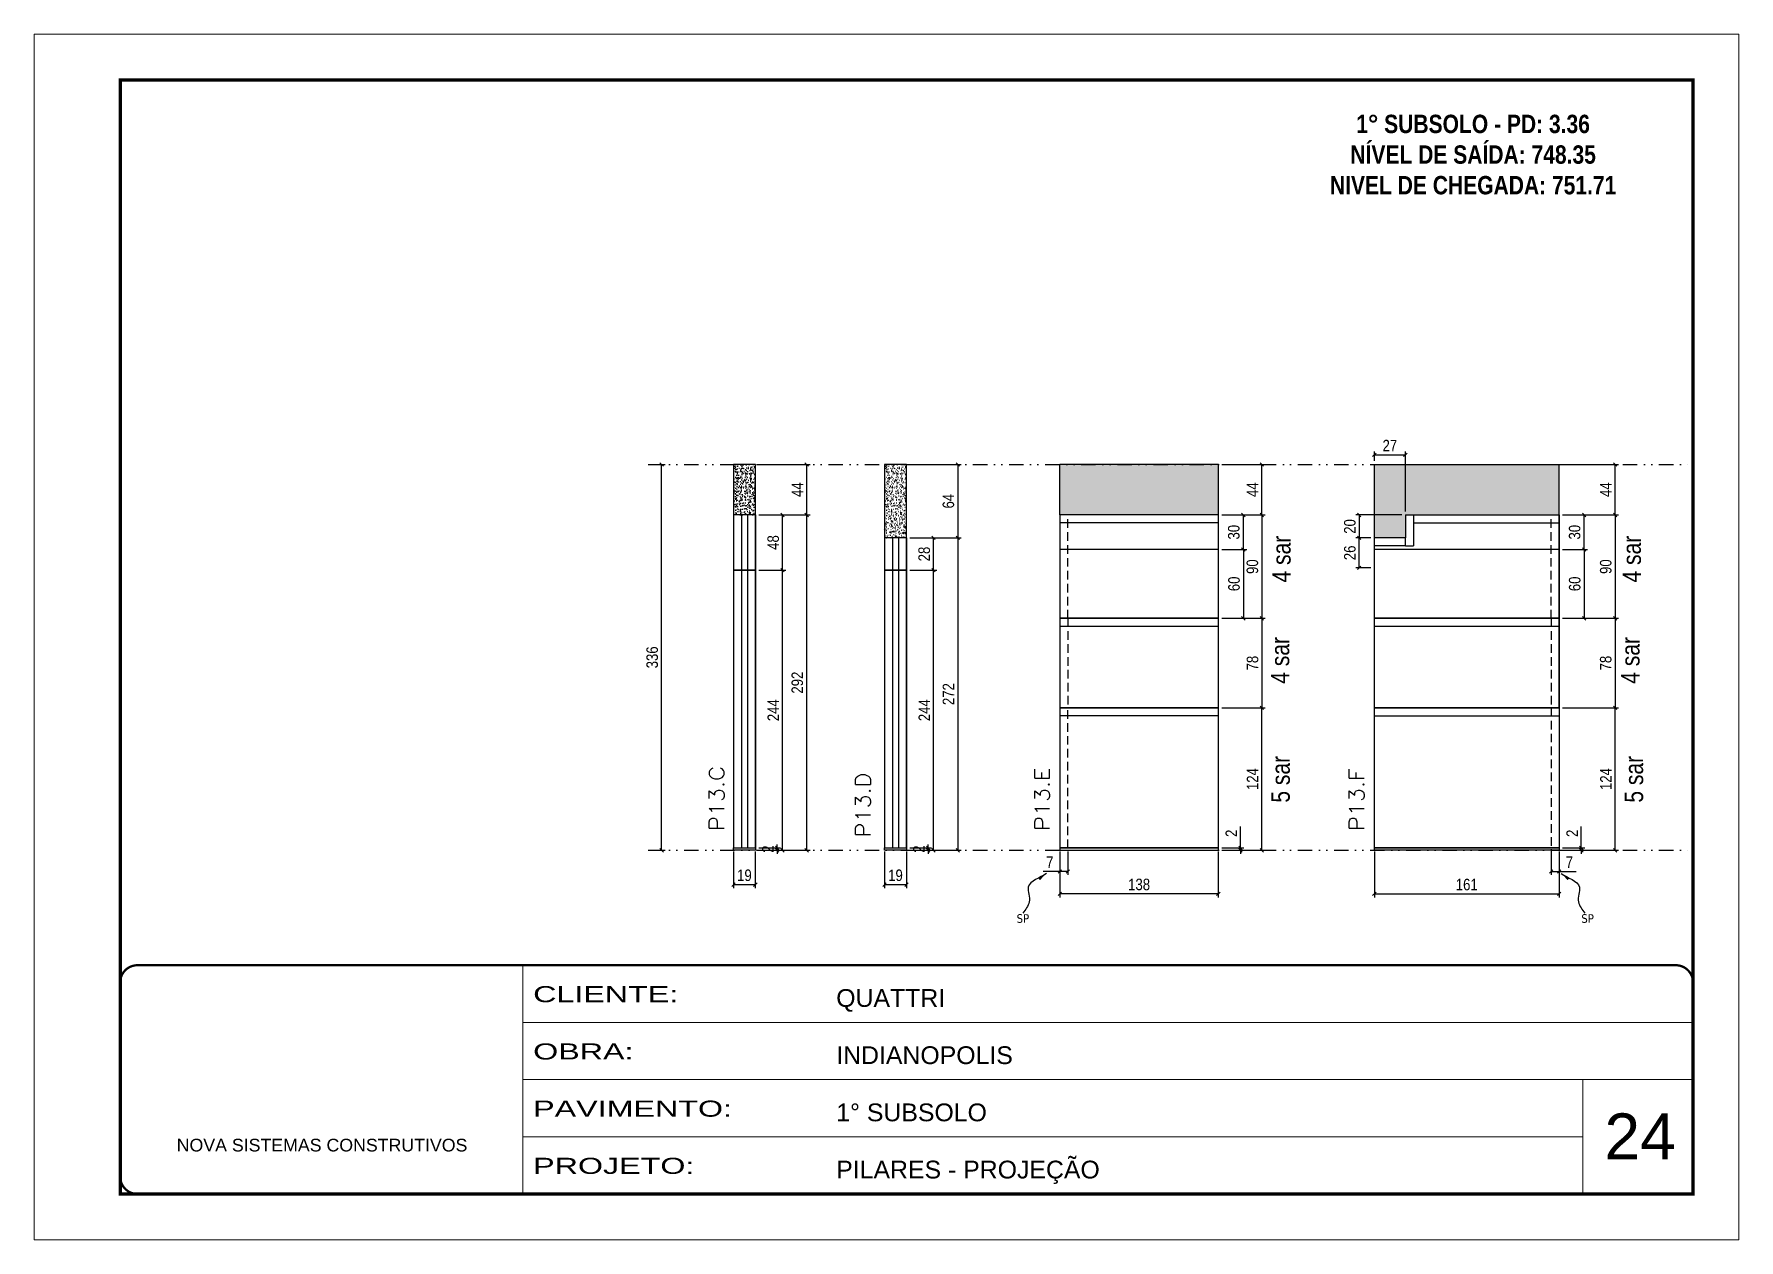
# Model space of a CAD drawing. Header units: millimetres. Extents: x 1945 to 8225, y 304 to 15137.
# Drawn here: x 6713 to 8198, y 8344 to 9394 of the extents above; entities that cross this region are included whole.
import ezdxf

# ---------------------------------------------------------------- set-up
doc = ezdxf.new("R2010")
doc.units = ezdxf.units.MM
for name, pattern in [('CONTINUO', [0]), ('DASHED', [0.75, 0.5, -0.25]), ('DIVIDE2', [0.625, 0.25, -0.125, 0, -0.125, 0, -0.125]), ('HIDDEN', [0.375, 0.25, -0.125])]:
    doc.linetypes.add(name, pattern=pattern)
for name, color, linetype, lineweight in [('CARIMBO', 255, 'Continuous', 9), ('Folhas', 255, 'Continuous', 9), ('SARRAFO DE PRESSAO', 251, 'DASHED', 9), ('Texto Seção', 7, 'Continuous', 15)]:
    doc.layers.add(name, color=color, linetype=linetype, lineweight=lineweight)
for name, color, linetype in [('COTA', 241, 'Continuous'), ('NOMENCLATURA', 7, 'Continuous'), ('Nível', 160, 'Continuous'), ('Painéis', 200, 'Continuous'), ('SARR_2.2x7', 40, 'Continuous'), ('texto', 7, 'Continuous')]:
    doc.layers.add(name, color=color, linetype=linetype)
doc.styles.add('ARIAL', font='arial.ttf')
doc.styles.add('ARIAL_NARROW', font='ARIALN.TTF', dxfattribs={"height": 0.2})
doc.styles.add('COTA TECNICA', font='techl___.ttf', dxfattribs={"height": 10})
doc.styles.add('COTA TECNICA-50', font='techl___.ttf', dxfattribs={"height": 10})
doc.styles.add('REGUA-120', font='ROMANS.shx', dxfattribs={"height": 15})
doc.styles.add('ROMANC', font='techb___.ttf', dxfattribs={"height": 2.5})
doc.styles.get("Standard").update_dxf_attribs({"font": 'arial.ttf'})
doc.styles.add('Tecnologia', font='')
doc.styles.get('Tecnologia').set_extended_font_data('Forgotten Futurist')
doc.dimstyles.new('COTA PAINEL-50', dxfattribs={"dimtxt": 10, "dimasz": 3, "dimexe": 3, "dimexo": 3, "dimgap": 3, "dimtad": 1, "dimdec": 1, "dimzin": 12, "dimdsep": 46, "dimtxsty": 'COTA TECNICA-50', "dimblk1": 'OBLIQUE', "dimblk2": 'OBLIQUE', "dimsah": 1, "dimcen": 0.9, "dimclrd": 4, "dimclre": 4, "dimclrt": 240, "dimadec": 1, "dimazin": 3, "dimtfac": 1, "dimtdec": 1, "dimtmove": 0, "dimatfit": 3, "dimfxl": 1, "dimtolj": 1, "dimtzin": 12, "dimarcsym": 0})
doc.dimstyles.new('PAINEL', dxfattribs={"dimtxt": 10, "dimasz": 3, "dimexe": 3, "dimexo": 3, "dimgap": 3, "dimtad": 1, "dimdec": 1, "dimzin": 12, "dimdsep": 46, "dimtxsty": 'COTA TECNICA', "dimblk1": 'OBLIQUE', "dimblk2": 'OBLIQUE', "dimsah": 1, "dimcen": 0.9, "dimclrd": 4, "dimclre": 4, "dimclrt": 240, "dimadec": 1, "dimazin": 3, "dimtfac": 1, "dimtdec": 1, "dimtmove": 0, "dimatfit": 3, "dimfxl": 1, "dimtolj": 1, "dimtzin": 12, "dimarcsym": 0})
doc.dimstyles.get("Standard").update_dxf_attribs({"dimtxt": 0.18, "dimasz": 0.18, "dimexe": 0.18, "dimexo": 0.0625, "dimgap": 0.09, "dimtad": 0, "dimtih": 1, "dimtoh": 1, "dimdec": 4, "dimzin": 0, "dimdsep": 46, "dimtxsty": 'Standard', "dimcen": 0.09, "dimadec": 0, "dimazin": 0, "dimtfac": 1, "dimtdec": 4, "dimtofl": 0, "dimtmove": 0, "dimatfit": 3, "dimfxl": 1, "dimtolj": 1, "dimtzin": 0, "dimarcsym": 0})

msp = doc.modelspace()

# ---------------------------------------------------------------- texts
at = {"layer": 'CARIMBO', "style": 'ARIAL'}
msp.add_text('24', height=40, dxfattribs=at).set_placement((8081.22, 8414.38))
at = {"layer": 'NOMENCLATURA', "style": 'ARIAL_NARROW'}
for s, p in [('4 sar', (7807.86, 8916.67)), ('4 sar', (8112.99, 8916.67)), ('4 sar', (7806.67, 8828.52)), ('4 sar', (8111.8, 8828.52)), ('5 sar', (7807.17, 8724.97)), ('5 sar', (8114.93, 8724.97))]:
    msp.add_text(s, height=16, rotation=90, dxfattribs=at).set_placement(p)
at = {"layer": 'NOMENCLATURA', "color": 2, "insert": (7966.85, 9324.03), "char_height": 16, "attachment_point": 2, "style": 'ROMANC'}
msp.add_mtext_dynamic_manual_height_columns('1° SUBSOLO - PD: 3.36\\PNÍVEL DE SAÍDA: 748.35\\PNIVEL DE CHEGADA: 751.71', width=449.0761, gutter_width=1, heights=[0], dxfattribs=at)
at = {"layer": 'texto', "color": 0, "char_height": 7.5, "attachment_point": 5}
for insert in [(7574.68, 8624.03), (8066.59, 8624.03)]:
    msp.add_mtext('{\\fTahoma|b0|i0|c0|p34;\\C4;SP}', dxfattribs=dict(at, insert=insert))
at = {"layer": 'Texto Seção', "style": 'REGUA-120', "width": 1.1}
for s, p in [('P13.C', (7314.49, 8700.42)), ('P13.D', (7441.96, 8694.81)), ('P13.E', (7597.98, 8700.35)), ('P13.F', (7871.87, 8700.35))]:
    msp.add_text(s, height=13, rotation=90, dxfattribs=at).set_placement(p)

# ---------------------------------------------------------------- blocks, each defined once
blk = doc.blocks.new('9999999999')
at = {"color": 30, "linetype": 'CONTINUO'}
for p, q in [((98564.6, 34230.2), (98564.6, 34429.4)), ((98564.6, 34379.6), (99584, 34379.6)), ((98564.6, 34329.8), (99488, 34329.8)), ((99584, 34329.8), (99488, 34329.8)), ((99488, 34329.8), (99488, 34230.2)), ((98564.6, 34280), (99488, 34280))]:
    blk.add_line(p, q, dxfattribs=at)
at = {"color": 30, "linetype": 'CONTINUO', "const_width": 2}
blk.add_lwpolyline([(99584, 34230.2), (99584, 34414.4, 0.414214), (99569, 34429.4), (98229, 34429.4, 0.414214), (98214, 34414.4), (98214, 34245.2, 0.414214), (98229, 34230.2), (99584, 34230.2)], format="xyb", dxfattribs=at)
at = {"layer": 'Folhas'}
blk.add_lwpolyline([(98139, 34190.2), (99624, 34190.2), (99624, 35240.2), (98139, 35240.2)], close=True, dxfattribs=at)
at = {"layer": 'Folhas', "color": 30, "const_width": 3}
blk.add_lwpolyline([(98214, 34230.2), (99584, 34230.2), (99584, 35200.2), (98214, 35200.2)], close=True, dxfattribs=at)
at = {"color": 7, "linetype": 'Continuous', "ltscale": 5, "style": 'ARIAL'}
for s, height, p in [('QUATTRI', 15.48, (98837.7, 34393.1)), ('INDIANOPOLIS', 15.483, (98837.7, 34343.3)), ('1° SUBSOLO', 15.48, (98837.7, 34293.5)), ('NOVA SISTEMAS CONSTRUTIVOS', 11.059, (98263.2, 34267.2)), ('PILARES - PROJEÇÃO', 15.483, (98837.7, 34243.7))]:
    blk.add_text(s, height=height, dxfattribs=at).set_placement(p)
at = {"layer": 'Folhas', "color": 7, "style": 'Tecnologia', "width": 1.5}
for s, p in [('CLIENTE:', (98573.7, 34397.2)), ('OBRA:', (98573.7, 34347.3)), ('PAVIMENTO:', (98573.7, 34297.5)), ('PROJETO:', (98573.7, 34247.7))]:
    blk.add_text(s, height=14, dxfattribs=at).set_placement(p)
blk = doc.blocks.new('_Oblique')
at = {"color": 0, "linetype": 'ByBlock', "lineweight": -2}
blk.add_line((-0.5, -0.5), (0.5, 0.5), dxfattribs=at)
blk = doc.blocks.new('*D912')
at = {"layer": 'COTA', "color": 4, "lineweight": -2, "transparency": 16777216}
for p, q in [((7606.9, 8682.5), (7606.9, 8642.5)), ((7744.9, 8682.5), (7744.9, 8642.5)), ((7744.9, 8645.5), (7606.9, 8645.5))]:
    blk.add_line(p, q, dxfattribs=at)
at = {"layer": 'Defpoints', "color": 0, "transparency": 16777216}
for p in [(7606.9, 8685.5), (7744.9, 8685.5), (7606.9, 8645.5)]:
    blk.add_point(p, dxfattribs=at)
at = {"layer": 'COTA', "color": 4, "lineweight": -2, "transparency": 16777216, "xscale": 3, "yscale": 3, "zscale": 3, "rotation": 180}
blk.add_blockref('_Oblique', (7606.9, 8645.5), dxfattribs=at)
at = {"layer": 'COTA', "color": 4, "lineweight": -2, "transparency": 16777216, "xscale": 3, "yscale": 3, "zscale": 3}
blk.add_blockref('_Oblique', (7744.9, 8645.5), dxfattribs=at)
at = {"layer": 'COTA', "color": 240, "transparency": 16777216, "insert": (7675.9, 8653.7), "char_height": 10, "attachment_point": 5, "style": 'COTA TECNICA'}
blk.add_mtext('\\A1;138', dxfattribs=at)
blk = doc.blocks.new('*D913')
at = {"layer": 'COTA', "color": 4, "lineweight": -2, "transparency": 16777216}
for p, q in [((7606.9, 8680.5), (7606.9, 8662)), ((7613.9, 8682.5), (7613.9, 8662)), ((7606.9, 8665), (7592.2, 8665)), ((7613.9, 8665), (7606.9, 8665))]:
    blk.add_line(p, q, dxfattribs=at)
at = {"layer": 'Defpoints', "color": 0, "transparency": 16777216}
for p in [(7606.9, 8683.5), (7613.9, 8685.5), (7606.9, 8665)]:
    blk.add_point(p, dxfattribs=at)
at = {"layer": 'COTA', "color": 4, "lineweight": -2, "transparency": 16777216, "xscale": 3, "yscale": 3, "zscale": 3, "rotation": 180}
blk.add_blockref('_Oblique', (7606.9, 8665), dxfattribs=at)
at = {"layer": 'COTA', "color": 4, "lineweight": -2, "transparency": 16777216, "xscale": 3, "yscale": 3, "zscale": 3}
blk.add_blockref('_Oblique', (7613.9, 8665), dxfattribs=at)
at = {"layer": 'COTA', "color": 240, "transparency": 16777216, "insert": (7598.1, 8673.1), "char_height": 10, "attachment_point": 5, "style": 'COTA TECNICA-50'}
blk.add_mtext('\\A1;7', dxfattribs=at)
blk = doc.blocks.new('*D914')
at = {"layer": 'COTA', "color": 4, "lineweight": -2, "transparency": 16777216}
for p, q in [((7764.2, 8685.5), (7764.2, 8704.3)), ((7747.9, 8685.5), (7767.2, 8685.5)), ((7747.9, 8683.5), (7767.2, 8683.5)), ((7764.2, 8683.5), (7764.2, 8685.5)), ((7764.2, 8683.5), (7764.2, 8680.5))]:
    blk.add_line(p, q, dxfattribs=at)
at = {"layer": 'Defpoints', "color": 0, "transparency": 16777216}
for p in [(7744.9, 8685.5), (7744.9, 8683.5), (7764.2, 8683.5)]:
    blk.add_point(p, dxfattribs=at)
at = {"layer": 'COTA', "color": 4, "lineweight": -2, "transparency": 16777216, "xscale": 3, "yscale": 3, "zscale": 3}
for p, rotation in [((7764.2, 8685.5), 270), ((7764.2, 8683.5), 90)]:
    blk.add_blockref('_Oblique', p, dxfattribs=dict(at, rotation=rotation))
at = {"layer": 'COTA', "color": 240, "transparency": 16777216, "insert": (7756.2, 8698.3), "char_height": 10, "attachment_point": 5, "rotation": 90, "style": 'COTA TECNICA-50'}
blk.add_mtext('\\A1;2', dxfattribs=at)
blk = doc.blocks.new('*D915')
at = {"layer": 'COTA', "color": 4, "lineweight": -2, "transparency": 16777216}
for p, q in [((7251.2, 9019.5), (7263, 9019.5)), ((7260, 8683.5), (7260, 9019.5)), ((7251.2, 8683.5), (7263, 8683.5))]:
    blk.add_line(p, q, dxfattribs=at)
at = {"layer": 'Defpoints', "color": 0, "transparency": 16777216}
for p in [(7248.2, 9019.5), (7260, 9019.5), (7248.2, 8683.5)]:
    blk.add_point(p, dxfattribs=at)
at = {"layer": 'COTA', "color": 4, "lineweight": -2, "transparency": 16777216, "xscale": 3, "yscale": 3, "zscale": 3}
for p, rotation in [((7260, 9019.5), 90), ((7260, 8683.5), 270)]:
    blk.add_blockref('_Oblique', p, dxfattribs=dict(at, rotation=rotation))
at = {"layer": 'COTA', "color": 240, "transparency": 16777216, "insert": (7251.8, 8851.5), "char_height": 10, "attachment_point": 5, "rotation": 90, "style": 'COTA TECNICA-50'}
blk.add_mtext('\\A1;336', dxfattribs=at)
blk = doc.blocks.new('*D916')
at = {"layer": 'COTA', "color": 4, "lineweight": -2, "transparency": 16777216}
for p, q in [((7747.9, 9019.5), (7785.8, 9019.5)), ((7782.8, 8975.5), (7782.8, 9019.5)), ((7747.9, 8975.5), (7785.8, 8975.5))]:
    blk.add_line(p, q, dxfattribs=at)
at = {"layer": 'Defpoints', "color": 0, "transparency": 16777216}
for p in [(7744.9, 9019.5), (7782.8, 9019.5), (7744.9, 8975.5)]:
    blk.add_point(p, dxfattribs=at)
at = {"layer": 'COTA', "color": 4, "lineweight": -2, "transparency": 16777216, "xscale": 3, "yscale": 3, "zscale": 3}
for p, rotation in [((7782.8, 9019.5), 90), ((7782.8, 8975.5), 270)]:
    blk.add_blockref('_Oblique', p, dxfattribs=dict(at, rotation=rotation))
at = {"layer": 'COTA', "color": 240, "transparency": 16777216, "insert": (7774.7, 8997.5), "char_height": 10, "attachment_point": 5, "rotation": 90, "style": 'COTA TECNICA'}
blk.add_mtext('\\A1;44', dxfattribs=at)
blk = doc.blocks.new('*D917')
at = {"layer": 'COTA', "color": 4, "lineweight": -2, "transparency": 16777216}
for p, q in [((7747.9, 8807.5), (7785.8, 8807.5)), ((7782.8, 8683.5), (7782.8, 8807.5)), ((7747.9, 8683.5), (7785.8, 8683.5))]:
    blk.add_line(p, q, dxfattribs=at)
at = {"layer": 'Defpoints', "color": 0, "transparency": 16777216}
for p in [(7744.9, 8807.5), (7782.8, 8807.5), (7744.9, 8683.5)]:
    blk.add_point(p, dxfattribs=at)
at = {"layer": 'COTA', "color": 4, "lineweight": -2, "transparency": 16777216, "xscale": 3, "yscale": 3, "zscale": 3}
for p, rotation in [((7782.8, 8807.5), 90), ((7782.8, 8683.5), 270)]:
    blk.add_blockref('_Oblique', p, dxfattribs=dict(at, rotation=rotation))
at = {"layer": 'COTA', "color": 240, "transparency": 16777216, "insert": (7774.7, 8745.5), "char_height": 10, "attachment_point": 5, "rotation": 90, "style": 'COTA TECNICA'}
blk.add_mtext('\\A1;124', dxfattribs=at)
blk = doc.blocks.new('*D918')
at = {"layer": 'COTA', "color": 4, "lineweight": -2, "transparency": 16777216}
for p, q in [((7880.8, 8682.5), (7880.8, 8642.5)), ((8041.8, 8682.5), (8041.8, 8642.5)), ((7880.8, 8645.5), (8041.8, 8645.5))]:
    blk.add_line(p, q, dxfattribs=at)
at = {"layer": 'Defpoints', "color": 0, "transparency": 16777216}
for p in [(7880.8, 8685.5), (8041.8, 8685.5), (8041.8, 8645.5)]:
    blk.add_point(p, dxfattribs=at)
at = {"layer": 'COTA', "color": 4, "lineweight": -2, "transparency": 16777216, "xscale": 3, "yscale": 3, "zscale": 3, "rotation": 180}
blk.add_blockref('_Oblique', (7880.8, 8645.5), dxfattribs=at)
at = {"layer": 'COTA', "color": 4, "lineweight": -2, "transparency": 16777216, "xscale": 3, "yscale": 3, "zscale": 3}
blk.add_blockref('_Oblique', (8041.8, 8645.5), dxfattribs=at)
at = {"layer": 'COTA', "color": 240, "transparency": 16777216, "insert": (7961.3, 8653.6), "char_height": 10, "attachment_point": 5, "style": 'COTA TECNICA'}
blk.add_mtext('\\A1;161', dxfattribs=at)
blk = doc.blocks.new('*D919')
at = {"layer": 'COTA', "color": 4, "lineweight": -2, "transparency": 16777216}
for p, q in [((8034.8, 8684.5), (8034.8, 8662)), ((8041.8, 8680.5), (8041.8, 8662)), ((8034.8, 8665), (8041.8, 8665)), ((8041.8, 8665), (8056.5, 8665))]:
    blk.add_line(p, q, dxfattribs=at)
at = {"layer": 'Defpoints', "color": 0, "transparency": 16777216}
for p in [(8034.8, 8687.5), (8041.8, 8683.5), (8041.8, 8665)]:
    blk.add_point(p, dxfattribs=at)
at = {"layer": 'COTA', "color": 4, "lineweight": -2, "transparency": 16777216, "xscale": 3, "yscale": 3, "zscale": 3, "rotation": 180}
blk.add_blockref('_Oblique', (8034.8, 8665), dxfattribs=at)
at = {"layer": 'COTA', "color": 4, "lineweight": -2, "transparency": 16777216, "xscale": 3, "yscale": 3, "zscale": 3}
blk.add_blockref('_Oblique', (8041.8, 8665), dxfattribs=at)
at = {"layer": 'COTA', "color": 240, "transparency": 16777216, "insert": (8050.7, 8673.1), "char_height": 10, "attachment_point": 5, "style": 'COTA TECNICA-50'}
blk.add_mtext('\\A1;7', dxfattribs=at)
blk = doc.blocks.new('*D920')
at = {"layer": 'COTA', "color": 4, "lineweight": -2, "transparency": 16777216}
for p, q in [((8061.1, 8685.5), (8061.1, 8704.3)), ((8044.8, 8685.5), (8064.1, 8685.5)), ((8044.8, 8683.5), (8064.1, 8683.5)), ((8061.1, 8683.5), (8061.1, 8685.5)), ((8061.1, 8683.5), (8061.1, 8680.5))]:
    blk.add_line(p, q, dxfattribs=at)
at = {"layer": 'Defpoints', "color": 0, "transparency": 16777216}
for p in [(8041.8, 8685.5), (8041.8, 8683.5), (8061.1, 8683.5)]:
    blk.add_point(p, dxfattribs=at)
at = {"layer": 'COTA', "color": 4, "lineweight": -2, "transparency": 16777216, "xscale": 3, "yscale": 3, "zscale": 3}
for p, rotation in [((8061.1, 8685.5), 270), ((8061.1, 8683.5), 90)]:
    blk.add_blockref('_Oblique', p, dxfattribs=dict(at, rotation=rotation))
at = {"layer": 'COTA', "color": 240, "transparency": 16777216, "insert": (8053.1, 8698.3), "char_height": 10, "attachment_point": 5, "rotation": 90, "style": 'COTA TECNICA-50'}
blk.add_mtext('\\A1;2', dxfattribs=at)
blk = doc.blocks.new('*D921')
at = {"layer": 'COTA', "color": 4, "lineweight": -2, "transparency": 16777216}
for p, q in [((8044.8, 9019.5), (8093.5, 9019.5)), ((8090.5, 8975.5), (8090.5, 9019.5)), ((8044.8, 8975.5), (8093.5, 8975.5))]:
    blk.add_line(p, q, dxfattribs=at)
at = {"layer": 'Defpoints', "color": 0, "transparency": 16777216}
for p in [(8041.8, 9019.5), (8090.5, 9019.5), (8041.8, 8975.5)]:
    blk.add_point(p, dxfattribs=at)
at = {"layer": 'COTA', "color": 4, "lineweight": -2, "transparency": 16777216, "xscale": 3, "yscale": 3, "zscale": 3}
for p, rotation in [((8090.5, 9019.5), 90), ((8090.5, 8975.5), 270)]:
    blk.add_blockref('_Oblique', p, dxfattribs=dict(at, rotation=rotation))
at = {"layer": 'COTA', "color": 240, "transparency": 16777216, "insert": (8082.5, 8997.5), "char_height": 10, "attachment_point": 5, "rotation": 90, "style": 'COTA TECNICA'}
blk.add_mtext('\\A1;44', dxfattribs=at)
blk = doc.blocks.new('*D922')
at = {"layer": 'COTA', "color": 4, "lineweight": -2, "transparency": 16777216}
for p, q in [((8044.8, 8807.5), (8093.5, 8807.5)), ((8090.5, 8683.5), (8090.5, 8807.5)), ((8044.8, 8683.5), (8093.5, 8683.5))]:
    blk.add_line(p, q, dxfattribs=at)
at = {"layer": 'Defpoints', "color": 0, "transparency": 16777216}
for p in [(8041.8, 8807.5), (8090.5, 8807.5), (8041.8, 8683.5)]:
    blk.add_point(p, dxfattribs=at)
at = {"layer": 'COTA', "color": 4, "lineweight": -2, "transparency": 16777216, "xscale": 3, "yscale": 3, "zscale": 3}
for p, rotation in [((8090.5, 8807.5), 90), ((8090.5, 8683.5), 270)]:
    blk.add_blockref('_Oblique', p, dxfattribs=dict(at, rotation=rotation))
at = {"layer": 'COTA', "color": 240, "transparency": 16777216, "insert": (8082.5, 8745.5), "char_height": 10, "attachment_point": 5, "rotation": 90, "style": 'COTA TECNICA'}
blk.add_mtext('\\A1;124', dxfattribs=at)
blk = doc.blocks.new('*D923')
at = {"layer": 'COTA', "color": 4, "lineweight": -2, "transparency": 16777216}
for p, q in [((7877.8, 8955.5), (7864.6, 8955.5)), ((7867.6, 8929.5), (7867.6, 8955.5)), ((7877.8, 8929.5), (7864.6, 8929.5))]:
    blk.add_line(p, q, dxfattribs=at)
at = {"layer": 'Defpoints', "color": 0, "transparency": 16777216}
for p in [(7867.6, 8955.5), (7880.8, 8955.5), (7880.8, 8929.5)]:
    blk.add_point(p, dxfattribs=at)
at = {"layer": 'COTA', "color": 4, "lineweight": -2, "transparency": 16777216, "xscale": 3, "yscale": 3, "zscale": 3, "rotation": 90}
blk.add_blockref('_Oblique', (7867.6, 8955.5), dxfattribs=at)
at = {"layer": 'COTA', "color": 4, "lineweight": -2, "transparency": 16777216, "xscale": 3, "yscale": 3, "zscale": 3}
blk.add_blockref('_Oblique', (7867.6, 8929.5), dxfattribs=at)
at = {"layer": 'COTA', "color": 240, "transparency": 16777216, "insert": (7859.5, 8942.5), "char_height": 10, "attachment_point": 5, "rotation": 90, "style": 'COTA TECNICA'}
blk.add_mtext('\\A1;26', dxfattribs=at)
blk = doc.blocks.new('*D924')
at = {"layer": 'COTA', "color": 4, "lineweight": -2, "transparency": 16777216}
for p, q in [((7880.8, 9022.5), (7880.8, 9030.9)), ((7907.8, 8978.5), (7907.8, 9030.9)), ((7880.8, 9027.9), (7907.8, 9027.9))]:
    blk.add_line(p, q, dxfattribs=at)
at = {"layer": 'Defpoints', "color": 0, "transparency": 16777216}
for p in [(7880.8, 9019.5), (7907.8, 9027.9), (7907.8, 8975.5)]:
    blk.add_point(p, dxfattribs=at)
at = {"layer": 'COTA', "color": 4, "lineweight": -2, "transparency": 16777216, "xscale": 3, "yscale": 3, "zscale": 3, "rotation": 180}
blk.add_blockref('_Oblique', (7880.8, 9027.9), dxfattribs=at)
at = {"layer": 'COTA', "color": 4, "lineweight": -2, "transparency": 16777216, "xscale": 3, "yscale": 3, "zscale": 3}
blk.add_blockref('_Oblique', (7907.8, 9027.9), dxfattribs=at)
at = {"layer": 'COTA', "color": 240, "transparency": 16777216, "insert": (7894.3, 9035.9), "char_height": 10, "attachment_point": 5, "style": 'COTA TECNICA'}
blk.add_mtext('\\A1;27', dxfattribs=at)
blk = doc.blocks.new('*D925')
at = {"layer": 'COTA', "color": 4, "lineweight": -2, "transparency": 16777216}
for p, q in [((7904.8, 8975.5), (7864.6, 8975.5)), ((7867.6, 8975.5), (7867.6, 8955.5)), ((7877.8, 8955.5), (7864.6, 8955.5))]:
    blk.add_line(p, q, dxfattribs=at)
at = {"layer": 'Defpoints', "color": 0, "transparency": 16777216}
for p in [(7907.8, 8975.5), (7867.6, 8955.5), (7880.8, 8955.5)]:
    blk.add_point(p, dxfattribs=at)
at = {"layer": 'COTA', "color": 4, "lineweight": -2, "transparency": 16777216, "xscale": 3, "yscale": 3, "zscale": 3}
for p, rotation in [((7867.6, 8975.5), 90), ((7867.6, 8955.5), 270)]:
    blk.add_blockref('_Oblique', p, dxfattribs=dict(at, rotation=rotation))
at = {"layer": 'COTA', "color": 240, "transparency": 16777216, "insert": (7859.5, 8965.5), "char_height": 10, "attachment_point": 5, "rotation": 90, "style": 'COTA TECNICA'}
blk.add_mtext('\\A1;20', dxfattribs=at)
blk = doc.blocks.new('*D926')
at = {"layer": 'COTA', "color": 4, "lineweight": -2, "transparency": 16777216}
for p, q in [((7322.6, 8682.5), (7322.6, 8650.6)), ((7341.6, 8682.5), (7341.6, 8650.6)), ((7322.6, 8653.6), (7341.6, 8653.6))]:
    blk.add_line(p, q, dxfattribs=at)
at = {"layer": 'Defpoints', "color": 0, "transparency": 16777216}
for p in [(7322.6, 8685.5), (7341.6, 8685.5), (7341.6, 8653.6)]:
    blk.add_point(p, dxfattribs=at)
at = {"layer": 'COTA', "color": 4, "lineweight": -2, "transparency": 16777216, "xscale": 3, "yscale": 3, "zscale": 3, "rotation": 180}
blk.add_blockref('_Oblique', (7322.6, 8653.6), dxfattribs=at)
at = {"layer": 'COTA', "color": 4, "lineweight": -2, "transparency": 16777216, "xscale": 3, "yscale": 3, "zscale": 3}
blk.add_blockref('_Oblique', (7341.6, 8653.6), dxfattribs=at)
at = {"layer": 'COTA', "color": 240, "transparency": 16777216, "insert": (7332.1, 8661.7), "char_height": 10, "attachment_point": 5, "style": 'COTA TECNICA'}
blk.add_mtext('\\A1;19', dxfattribs=at)
blk = doc.blocks.new('*D927')
at = {"layer": 'COTA', "color": 4, "lineweight": -2, "transparency": 16777216}
for p, q in [((7360.6, 8685.5), (7360.6, 8688.5)), ((7344.6, 8685.5), (7363.6, 8685.5)), ((7344.6, 8683.5), (7363.6, 8683.5)), ((7360.6, 8683.5), (7360.6, 8685.5)), ((7360.6, 8683.5), (7360.6, 8680.5))]:
    blk.add_line(p, q, dxfattribs=at)
at = {"layer": 'Defpoints', "color": 0, "transparency": 16777216}
for p in [(7341.6, 8685.5), (7341.6, 8683.5), (7360.6, 8685.5)]:
    blk.add_point(p, dxfattribs=at)
at = {"layer": 'COTA', "color": 4, "lineweight": -2, "transparency": 16777216, "xscale": 3, "yscale": 3, "zscale": 3}
for p, rotation in [((7360.6, 8685.5), 270), ((7360.6, 8683.5), 90)]:
    blk.add_blockref('_Oblique', p, dxfattribs=dict(at, rotation=rotation))
at = {"layer": 'COTA', "color": 240, "transparency": 16777216, "insert": (7352.6, 8684.5), "char_height": 10, "attachment_point": 5, "rotation": 90, "style": 'COTA TECNICA-50'}
blk.add_mtext('\\A1;2', dxfattribs=at)
blk = doc.blocks.new('*D928')
at = {"layer": 'COTA', "color": 4, "linetype": 'ByBlock', "lineweight": -2, "transparency": 16777216}
for p, q in [((7344.6, 8975.5), (7368.3, 8975.5)), ((7365.3, 8927.5), (7365.3, 8975.5)), ((7344.6, 8927.5), (7368.3, 8927.5))]:
    blk.add_line(p, q, dxfattribs=at)
at = {"layer": 'Defpoints', "color": 0, "linetype": 'ByBlock', "transparency": 16777216}
for p in [(7341.6, 8975.5), (7365.3, 8975.5), (7341.6, 8927.5)]:
    blk.add_point(p, dxfattribs=at)
at = {"layer": 'COTA', "color": 4, "linetype": 'ByBlock', "lineweight": -2, "transparency": 16777216, "xscale": 3, "yscale": 3, "zscale": 3}
for p, rotation in [((7365.3, 8975.5), 90), ((7365.3, 8927.5), 270)]:
    blk.add_blockref('_Oblique', p, dxfattribs=dict(at, rotation=rotation))
at = {"layer": 'COTA', "color": 240, "linetype": 'ByBlock', "transparency": 16777216, "insert": (7357.2, 8951.5), "char_height": 10, "attachment_point": 5, "rotation": 90, "style": 'COTA TECNICA'}
blk.add_mtext('\\A1;48', dxfattribs=at)
blk = doc.blocks.new('*D929')
at = {"layer": 'COTA', "color": 4, "lineweight": -2, "transparency": 16777216}
for p, q in [((7344.6, 8927.5), (7368.3, 8927.5)), ((7365.3, 8683.5), (7365.3, 8927.5)), ((7344.6, 8683.5), (7368.3, 8683.5))]:
    blk.add_line(p, q, dxfattribs=at)
at = {"layer": 'Defpoints', "color": 0, "transparency": 16777216}
for p in [(7341.6, 8927.5), (7365.3, 8927.5), (7341.6, 8683.5)]:
    blk.add_point(p, dxfattribs=at)
at = {"layer": 'COTA', "color": 4, "lineweight": -2, "transparency": 16777216, "xscale": 3, "yscale": 3, "zscale": 3}
for p, rotation in [((7365.3, 8927.5), 90), ((7365.3, 8683.5), 270)]:
    blk.add_blockref('_Oblique', p, dxfattribs=dict(at, rotation=rotation))
at = {"layer": 'COTA', "color": 240, "transparency": 16777216, "insert": (7357.2, 8805.5), "char_height": 10, "attachment_point": 5, "rotation": 90, "style": 'COTA TECNICA'}
blk.add_mtext('\\A1;244', dxfattribs=at)
blk = doc.blocks.new('*D1613')
at = {"layer": 'COTA', "color": 4, "lineweight": -2, "transparency": 16777216}
for p, q in [((7344.6, 9019.5), (7389.3, 9019.5)), ((7386.3, 9019.5), (7386.3, 8975.5)), ((7344.6, 8975.5), (7389.3, 8975.5))]:
    blk.add_line(p, q, dxfattribs=at)
at = {"layer": 'Defpoints', "color": 0, "transparency": 16777216}
for p in [(7341.6, 9019.5), (7341.6, 8975.5), (7386.3, 8975.5)]:
    blk.add_point(p, dxfattribs=at)
at = {"layer": 'COTA', "color": 4, "lineweight": -2, "transparency": 16777216, "xscale": 3, "yscale": 3, "zscale": 3}
for p, rotation in [((7386.3, 9019.5), 90), ((7386.3, 8975.5), 270)]:
    blk.add_blockref('_Oblique', p, dxfattribs=dict(at, rotation=rotation))
at = {"layer": 'COTA', "color": 240, "transparency": 16777216, "insert": (7378.3, 8997.5), "char_height": 10, "attachment_point": 5, "rotation": 90, "style": 'COTA TECNICA'}
blk.add_mtext('\\A1;44', dxfattribs=at)
blk = doc.blocks.new('*D1614')
at = {"layer": 'COTA', "color": 4, "lineweight": -2, "transparency": 16777216}
for p, q in [((7344.6, 8975.5), (7389.3, 8975.5)), ((7386.3, 8975.5), (7386.3, 8683.5)), ((7344.6, 8683.5), (7389.3, 8683.5))]:
    blk.add_line(p, q, dxfattribs=at)
at = {"layer": 'Defpoints', "color": 0, "transparency": 16777216}
for p in [(7341.6, 8975.5), (7341.6, 8683.5), (7386.3, 8683.5)]:
    blk.add_point(p, dxfattribs=at)
at = {"layer": 'COTA', "color": 4, "lineweight": -2, "transparency": 16777216, "xscale": 3, "yscale": 3, "zscale": 3}
for p, rotation in [((7386.3, 8975.5), 90), ((7386.3, 8683.5), 270)]:
    blk.add_blockref('_Oblique', p, dxfattribs=dict(at, rotation=rotation))
at = {"layer": 'COTA', "color": 240, "transparency": 16777216, "insert": (7378.2, 8829.5), "char_height": 10, "attachment_point": 5, "rotation": 90, "style": 'COTA TECNICA'}
blk.add_mtext('\\A1;292', dxfattribs=at)
blk = doc.blocks.new('*D930')
at = {"layer": 'COTA', "color": 4, "lineweight": -2, "transparency": 16777216}
for p, q in [((7454.2, 8682.5), (7454.2, 8650.6)), ((7473.2, 8682.5), (7473.2, 8650.6)), ((7454.2, 8653.6), (7473.2, 8653.6))]:
    blk.add_line(p, q, dxfattribs=at)
at = {"layer": 'Defpoints', "color": 0, "transparency": 16777216}
for p in [(7454.2, 8685.5), (7473.2, 8685.5), (7473.2, 8653.6)]:
    blk.add_point(p, dxfattribs=at)
at = {"layer": 'COTA', "color": 4, "lineweight": -2, "transparency": 16777216, "xscale": 3, "yscale": 3, "zscale": 3, "rotation": 180}
blk.add_blockref('_Oblique', (7454.2, 8653.6), dxfattribs=at)
at = {"layer": 'COTA', "color": 4, "lineweight": -2, "transparency": 16777216, "xscale": 3, "yscale": 3, "zscale": 3}
blk.add_blockref('_Oblique', (7473.2, 8653.6), dxfattribs=at)
at = {"layer": 'COTA', "color": 240, "transparency": 16777216, "insert": (7463.7, 8661.7), "char_height": 10, "attachment_point": 5, "style": 'COTA TECNICA'}
blk.add_mtext('\\A1;19', dxfattribs=at)
blk = doc.blocks.new('*D931')
at = {"layer": 'COTA', "color": 4, "lineweight": -2, "transparency": 16777216}
for p, q in [((7492.1, 8685.5), (7492.1, 8688.5)), ((7476.2, 8685.5), (7495.1, 8685.5)), ((7476.2, 8683.5), (7495.1, 8683.5)), ((7492.1, 8683.5), (7492.1, 8685.5)), ((7492.1, 8683.5), (7492.1, 8680.5))]:
    blk.add_line(p, q, dxfattribs=at)
at = {"layer": 'Defpoints', "color": 0, "transparency": 16777216}
for p in [(7473.2, 8685.5), (7473.2, 8683.5), (7492.1, 8685.5)]:
    blk.add_point(p, dxfattribs=at)
at = {"layer": 'COTA', "color": 4, "lineweight": -2, "transparency": 16777216, "xscale": 3, "yscale": 3, "zscale": 3}
for p, rotation in [((7492.1, 8685.5), 270), ((7492.1, 8683.5), 90)]:
    blk.add_blockref('_Oblique', p, dxfattribs=dict(at, rotation=rotation))
at = {"layer": 'COTA', "color": 240, "transparency": 16777216, "insert": (7484.1, 8684.5), "char_height": 10, "attachment_point": 5, "rotation": 90, "style": 'COTA TECNICA-50'}
blk.add_mtext('\\A1;2', dxfattribs=at)
blk = doc.blocks.new('*D932')
at = {"layer": 'COTA', "color": 4, "linetype": 'ByBlock', "lineweight": -2, "transparency": 16777216}
for p, q in [((7476.2, 8955.5), (7499.8, 8955.5)), ((7496.8, 8927.5), (7496.8, 8955.5)), ((7476.2, 8927.5), (7499.8, 8927.5))]:
    blk.add_line(p, q, dxfattribs=at)
at = {"layer": 'Defpoints', "color": 0, "linetype": 'ByBlock', "transparency": 16777216}
for p in [(7473.2, 8955.5), (7496.8, 8955.5), (7473.2, 8927.5)]:
    blk.add_point(p, dxfattribs=at)
at = {"layer": 'COTA', "color": 4, "linetype": 'ByBlock', "lineweight": -2, "transparency": 16777216, "xscale": 3, "yscale": 3, "zscale": 3}
for p, rotation in [((7496.8, 8955.5), 90), ((7496.8, 8927.5), 270)]:
    blk.add_blockref('_Oblique', p, dxfattribs=dict(at, rotation=rotation))
at = {"layer": 'COTA', "color": 240, "linetype": 'ByBlock', "transparency": 16777216, "insert": (7488.7, 8941.5), "char_height": 10, "attachment_point": 5, "rotation": 90, "style": 'COTA TECNICA'}
blk.add_mtext('\\A1;28', dxfattribs=at)
blk = doc.blocks.new('*D933')
at = {"layer": 'COTA', "color": 4, "lineweight": -2, "transparency": 16777216}
for p, q in [((7476.2, 8927.5), (7499.8, 8927.5)), ((7496.8, 8683.5), (7496.8, 8927.5)), ((7476.2, 8683.5), (7499.8, 8683.5))]:
    blk.add_line(p, q, dxfattribs=at)
at = {"layer": 'Defpoints', "color": 0, "transparency": 16777216}
for p in [(7473.2, 8927.5), (7496.8, 8927.5), (7473.2, 8683.5)]:
    blk.add_point(p, dxfattribs=at)
at = {"layer": 'COTA', "color": 4, "lineweight": -2, "transparency": 16777216, "xscale": 3, "yscale": 3, "zscale": 3}
for p, rotation in [((7496.8, 8927.5), 90), ((7496.8, 8683.5), 270)]:
    blk.add_blockref('_Oblique', p, dxfattribs=dict(at, rotation=rotation))
at = {"layer": 'COTA', "color": 240, "transparency": 16777216, "insert": (7488.8, 8805.5), "char_height": 10, "attachment_point": 5, "rotation": 90, "style": 'COTA TECNICA'}
blk.add_mtext('\\A1;244', dxfattribs=at)
blk = doc.blocks.new('*D934')
at = {"layer": 'COTA', "color": 4, "lineweight": -2, "transparency": 16777216}
for p, q in [((7476.2, 9019.5), (7520.9, 9019.5)), ((7517.9, 9019.5), (7517.9, 8955.5)), ((7476.2, 8955.5), (7520.9, 8955.5))]:
    blk.add_line(p, q, dxfattribs=at)
at = {"layer": 'Defpoints', "color": 0, "transparency": 16777216}
for p in [(7473.2, 9019.5), (7473.2, 8955.5), (7517.9, 8955.5)]:
    blk.add_point(p, dxfattribs=at)
at = {"layer": 'COTA', "color": 4, "lineweight": -2, "transparency": 16777216, "xscale": 3, "yscale": 3, "zscale": 3}
for p, rotation in [((7517.9, 9019.5), 90), ((7517.9, 8955.5), 270)]:
    blk.add_blockref('_Oblique', p, dxfattribs=dict(at, rotation=rotation))
at = {"layer": 'COTA', "color": 240, "transparency": 16777216, "insert": (7509.8, 8987.5), "char_height": 10, "attachment_point": 5, "rotation": 90, "style": 'COTA TECNICA'}
blk.add_mtext('\\A1;64', dxfattribs=at)
blk = doc.blocks.new('*D1615')
at = {"layer": 'COTA', "color": 4, "lineweight": -2, "transparency": 16777216}
for p, q in [((7476.2, 8955.5), (7520.9, 8955.5)), ((7517.9, 8955.5), (7517.9, 8683.5)), ((7476.2, 8683.5), (7520.9, 8683.5))]:
    blk.add_line(p, q, dxfattribs=at)
at = {"layer": 'Defpoints', "color": 0, "transparency": 16777216}
for p in [(7473.2, 8955.5), (7473.2, 8683.5), (7517.9, 8683.5)]:
    blk.add_point(p, dxfattribs=at)
at = {"layer": 'COTA', "color": 4, "lineweight": -2, "transparency": 16777216, "xscale": 3, "yscale": 3, "zscale": 3}
for p, rotation in [((7517.9, 8955.5), 90), ((7517.9, 8683.5), 270)]:
    blk.add_blockref('_Oblique', p, dxfattribs=dict(at, rotation=rotation))
at = {"layer": 'COTA', "color": 240, "transparency": 16777216, "insert": (7509.8, 8819.5), "char_height": 10, "attachment_point": 5, "rotation": 90, "style": 'COTA TECNICA'}
blk.add_mtext('\\A1;272', dxfattribs=at)
blk = doc.blocks.new('*D784')
at = {"layer": 'COTA', "color": 4, "lineweight": -2, "transparency": 16777216}
for p, q in [((7747.9, 8945.5), (7769.7, 8945.5)), ((7766.7, 8945.5), (7766.7, 8885.5)), ((7747.9, 8885.5), (7769.7, 8885.5))]:
    blk.add_line(p, q, dxfattribs=at)
at = {"layer": 'Defpoints', "color": 0, "transparency": 16777216}
for p in [(7744.9, 8945.5), (7744.9, 8885.5), (7766.7, 8885.5)]:
    blk.add_point(p, dxfattribs=at)
at = {"layer": 'COTA', "color": 4, "lineweight": -2, "transparency": 16777216, "xscale": 3, "yscale": 3, "zscale": 3}
for p, rotation in [((7766.7, 8945.5), 90), ((7766.7, 8885.5), 270)]:
    blk.add_blockref('_Oblique', p, dxfattribs=dict(at, rotation=rotation))
at = {"layer": 'COTA', "color": 240, "transparency": 16777216, "insert": (7758.6, 8915.5), "char_height": 10, "attachment_point": 5, "rotation": 90, "style": 'COTA TECNICA'}
blk.add_mtext('\\A1;60', dxfattribs=at)
blk = doc.blocks.new('*D1525')
at = {"layer": 'COTA', "color": 4, "lineweight": -2, "transparency": 16777216}
for p, q in [((7747.9, 8975.5), (7769.7, 8975.5)), ((7766.7, 8945.5), (7766.7, 8975.5)), ((7747.9, 8945.5), (7769.7, 8945.5))]:
    blk.add_line(p, q, dxfattribs=at)
at = {"layer": 'Defpoints', "color": 0, "transparency": 16777216}
for p in [(7744.9, 8975.5), (7766.7, 8975.5), (7744.9, 8945.5)]:
    blk.add_point(p, dxfattribs=at)
at = {"layer": 'COTA', "color": 4, "lineweight": -2, "transparency": 16777216, "xscale": 3, "yscale": 3, "zscale": 3}
for p, rotation in [((7766.7, 8975.5), 90), ((7766.7, 8945.5), 270)]:
    blk.add_blockref('_Oblique', p, dxfattribs=dict(at, rotation=rotation))
at = {"layer": 'COTA', "color": 240, "transparency": 16777216, "insert": (7758.4, 8960.5), "char_height": 10, "attachment_point": 5, "rotation": 90, "style": 'COTA TECNICA'}
blk.add_mtext('\\A1;30', dxfattribs=at)
blk = doc.blocks.new('*D785')
at = {"layer": 'Defpoints', "color": 0, "transparency": 16777216}
for p in [(7744.9, 8885.5), (7744.9, 8807.5), (7782.8, 8807.5)]:
    blk.add_point(p, dxfattribs=at)
at = {"layer": 'Painéis', "color": 4, "lineweight": -2, "transparency": 16777216}
for p, q in [((7747.9, 8885.5), (7785.8, 8885.5)), ((7782.8, 8885.5), (7782.8, 8807.5)), ((7747.9, 8807.5), (7785.8, 8807.5))]:
    blk.add_line(p, q, dxfattribs=at)
at = {"layer": 'Painéis', "color": 4, "lineweight": -2, "transparency": 16777216, "xscale": 3, "yscale": 3, "zscale": 3}
for p, rotation in [((7782.8, 8885.5), 90), ((7782.8, 8807.5), 270)]:
    blk.add_blockref('_Oblique', p, dxfattribs=dict(at, rotation=rotation))
at = {"layer": 'Painéis', "color": 240, "transparency": 16777216, "insert": (7774.7, 8846.5), "char_height": 10, "attachment_point": 5, "rotation": 90, "style": 'COTA TECNICA'}
blk.add_mtext('\\A1;78', dxfattribs=at)
blk = doc.blocks.new('*D786')
at = {"layer": 'Defpoints', "color": 0, "transparency": 16777216}
for p in [(7744.9, 8975.5), (7744.9, 8885.5), (7782.8, 8885.5)]:
    blk.add_point(p, dxfattribs=at)
at = {"layer": 'Painéis', "color": 4, "lineweight": -2, "transparency": 16777216}
for p, q in [((7747.9, 8975.5), (7785.8, 8975.5)), ((7782.8, 8975.5), (7782.8, 8885.5)), ((7747.9, 8885.5), (7785.8, 8885.5))]:
    blk.add_line(p, q, dxfattribs=at)
at = {"layer": 'Painéis', "color": 4, "lineweight": -2, "transparency": 16777216, "xscale": 3, "yscale": 3, "zscale": 3}
for p, rotation in [((7782.8, 8975.5), 90), ((7782.8, 8885.5), 270)]:
    blk.add_blockref('_Oblique', p, dxfattribs=dict(at, rotation=rotation))
at = {"layer": 'Painéis', "color": 240, "transparency": 16777216, "insert": (7774.6, 8930.5), "char_height": 10, "attachment_point": 5, "rotation": 90, "style": 'COTA TECNICA'}
blk.add_mtext('\\A1;90', dxfattribs=at)
blk = doc.blocks.new('*D787')
at = {"layer": 'COTA', "color": 4, "lineweight": -2, "transparency": 16777216}
for p, q in [((8044.8, 8945.5), (8066.5, 8945.5)), ((8063.5, 8945.5), (8063.5, 8885.5)), ((8044.8, 8885.5), (8066.5, 8885.5))]:
    blk.add_line(p, q, dxfattribs=at)
at = {"layer": 'Defpoints', "color": 0, "transparency": 16777216}
for p in [(8041.8, 8945.5), (8041.8, 8885.5), (8063.5, 8885.5)]:
    blk.add_point(p, dxfattribs=at)
at = {"layer": 'COTA', "color": 4, "lineweight": -2, "transparency": 16777216, "xscale": 3, "yscale": 3, "zscale": 3}
for p, rotation in [((8063.5, 8945.5), 90), ((8063.5, 8885.5), 270)]:
    blk.add_blockref('_Oblique', p, dxfattribs=dict(at, rotation=rotation))
at = {"layer": 'COTA', "color": 240, "transparency": 16777216, "insert": (8055.4, 8915.5), "char_height": 10, "attachment_point": 5, "rotation": 90, "style": 'COTA TECNICA'}
blk.add_mtext('\\A1;60', dxfattribs=at)
blk = doc.blocks.new('*D1526')
at = {"layer": 'COTA', "color": 4, "lineweight": -2, "transparency": 16777216}
for p, q in [((8044.8, 8975.5), (8066.5, 8975.5)), ((8063.5, 8945.5), (8063.5, 8975.5)), ((8044.8, 8945.5), (8066.5, 8945.5))]:
    blk.add_line(p, q, dxfattribs=at)
at = {"layer": 'Defpoints', "color": 0, "transparency": 16777216}
for p in [(8041.8, 8975.5), (8063.5, 8975.5), (8041.8, 8945.5)]:
    blk.add_point(p, dxfattribs=at)
at = {"layer": 'COTA', "color": 4, "lineweight": -2, "transparency": 16777216, "xscale": 3, "yscale": 3, "zscale": 3}
for p, rotation in [((8063.5, 8975.5), 90), ((8063.5, 8945.5), 270)]:
    blk.add_blockref('_Oblique', p, dxfattribs=dict(at, rotation=rotation))
at = {"layer": 'COTA', "color": 240, "transparency": 16777216, "insert": (8055.3, 8960.5), "char_height": 10, "attachment_point": 5, "rotation": 90, "style": 'COTA TECNICA'}
blk.add_mtext('\\A1;30', dxfattribs=at)
blk = doc.blocks.new('*D788')
at = {"layer": 'Defpoints', "color": 0, "transparency": 16777216}
for p in [(8041.8, 8885.5), (8041.8, 8807.5), (8090.5, 8807.5)]:
    blk.add_point(p, dxfattribs=at)
at = {"layer": 'Painéis', "color": 4, "lineweight": -2, "transparency": 16777216}
for p, q in [((8044.8, 8885.5), (8093.5, 8885.5)), ((8090.5, 8885.5), (8090.5, 8807.5)), ((8044.8, 8807.5), (8093.5, 8807.5))]:
    blk.add_line(p, q, dxfattribs=at)
at = {"layer": 'Painéis', "color": 4, "lineweight": -2, "transparency": 16777216, "xscale": 3, "yscale": 3, "zscale": 3}
for p, rotation in [((8090.5, 8885.5), 90), ((8090.5, 8807.5), 270)]:
    blk.add_blockref('_Oblique', p, dxfattribs=dict(at, rotation=rotation))
at = {"layer": 'Painéis', "color": 240, "transparency": 16777216, "insert": (8082.4, 8846.5), "char_height": 10, "attachment_point": 5, "rotation": 90, "style": 'COTA TECNICA'}
blk.add_mtext('\\A1;78', dxfattribs=at)
blk = doc.blocks.new('*D789')
at = {"layer": 'Defpoints', "color": 0, "transparency": 16777216}
for p in [(8041.8, 8975.5), (8041.8, 8885.5), (8090.5, 8885.5)]:
    blk.add_point(p, dxfattribs=at)
at = {"layer": 'Painéis', "color": 4, "lineweight": -2, "transparency": 16777216}
for p, q in [((8044.8, 8975.5), (8093.5, 8975.5)), ((8090.5, 8975.5), (8090.5, 8885.5)), ((8044.8, 8885.5), (8093.5, 8885.5))]:
    blk.add_line(p, q, dxfattribs=at)
at = {"layer": 'Painéis', "color": 4, "lineweight": -2, "transparency": 16777216, "xscale": 3, "yscale": 3, "zscale": 3}
for p, rotation in [((8090.5, 8975.5), 90), ((8090.5, 8885.5), 270)]:
    blk.add_blockref('_Oblique', p, dxfattribs=dict(at, rotation=rotation))
at = {"layer": 'Painéis', "color": 240, "transparency": 16777216, "insert": (8082.4, 8930.5), "char_height": 10, "attachment_point": 5, "rotation": 90, "style": 'COTA TECNICA'}
blk.add_mtext('\\A1;90', dxfattribs=at)

# ---------------------------------------------------------------- dimensions: what is measured, and where the dimension line sits
at = {"layer": 'COTA'}
for base, p1, p2, angle, dimstyle, picture, middle in [((7907.81, 9027.88), (7880.81, 9019.52), (7907.81, 8975.52), 180, 'PAINEL', '*D924', (7894.31, 9035.95)), ((7260, 9019.52), (7248.15, 8683.52), (7248.15, 9019.52), 90, 'COTA PAINEL-50', '*D915', (7251.78, 8851.52)), ((7386.33, 8975.52), (7341.64, 9019.52), (7341.64, 8975.52), 90, 'PAINEL', '*D1613', (7378.26, 8997.52)), ((7517.89, 8955.52), (7473.2, 9019.52), (7473.2, 8955.52), 90, 'PAINEL', '*D934', (7509.79, 8987.52)), ((7782.77, 9019.52), (7744.93, 8975.52), (7744.93, 9019.52), 90, 'PAINEL', '*D916', (7774.7, 8997.52)), ((8090.53, 9019.52), (8041.81, 8975.52), (8041.81, 9019.52), 90, 'PAINEL', '*D921', (8082.46, 8997.52)), ((7386.33, 8683.52), (7341.64, 8975.52), (7341.64, 8683.52), 90, 'PAINEL', '*D1614', (7378.25, 8829.52)), ((7766.66, 8975.52), (7744.93, 8945.52), (7744.93, 8975.52), 90, 'PAINEL', '*D1525', (7758.44, 8960.52)), ((8063.54, 8975.52), (8041.81, 8945.52), (8041.81, 8975.52), 90, 'PAINEL', '*D1526', (8055.32, 8960.52)), ((7517.89, 8683.52), (7473.2, 8955.52), (7473.2, 8683.52), 90, 'PAINEL', '*D1615', (7509.82, 8819.52)), ((7867.62, 8955.52), (7880.81, 8929.52), (7880.81, 8955.52), 90, 'PAINEL', '*D923', (7859.52, 8942.52)), ((7766.66, 8885.52), (7744.93, 8945.52), (7744.93, 8885.52), 90, 'PAINEL', '*D784', (7758.56, 8915.52)), ((8063.54, 8885.52), (8041.81, 8945.52), (8041.81, 8885.52), 90, 'PAINEL', '*D787', (8055.44, 8915.52)), ((7365.28, 8927.52), (7341.64, 8683.52), (7341.64, 8927.52), 90, 'PAINEL', '*D929', (7357.21, 8805.52)), ((7496.83, 8927.52), (7473.2, 8683.52), (7473.2, 8927.52), 90, 'PAINEL', '*D933', (7488.76, 8805.52)), ((7782.77, 8807.52), (7744.93, 8683.52), (7744.93, 8807.52), 90, 'PAINEL', '*D917', (7774.7, 8745.52)), ((8090.53, 8807.52), (8041.81, 8683.52), (8041.81, 8807.52), 90, 'PAINEL', '*D922', (8082.46, 8745.52)), ((7606.93, 8665.01), (7613.93, 8685.52), (7606.93, 8683.52), 180, 'COTA PAINEL-50', '*D913', (7598.06, 8673.08))]:
    dim = msp.add_linear_dim(base=base, p1=p1, p2=p2, angle=angle, dimstyle=dimstyle, dxfattribs=at)
    dim.commit()
    dim.dimension.update_dxf_attribs({"geometry": picture, "text_midpoint": middle})
at = {"layer": 'COTA', "linetype": 'ByBlock'}
for base, p1, p2, picture, middle in [((7365.28, 8975.52), (7341.64, 8927.52), (7341.64, 8975.52), '*D928', (7357.18, 8951.52)), ((7496.83, 8955.52), (7473.2, 8927.52), (7473.2, 8955.52), '*D932', (7488.74, 8941.52))]:
    dim = msp.add_linear_dim(base=base, p1=p1, p2=p2, angle=90, dimstyle='PAINEL', dxfattribs=at)
    dim.commit()
    dim.dimension.update_dxf_attribs({"geometry": picture, "text_midpoint": middle})
at = {"layer": 'COTA'}
for base, p1, p2, dimstyle, picture, middle in [((7867.62, 8955.52), (7907.81, 8975.52), (7880.81, 8955.52), 'PAINEL', '*D925', (7867.62, 8965.52)), ((7764.19, 8683.52), (7744.93, 8685.52), (7744.93, 8683.52), 'COTA PAINEL-50', '*D914', (7764.19, 8698.26)), ((8061.07, 8683.52), (8041.81, 8685.52), (8041.81, 8683.52), 'COTA PAINEL-50', '*D920', (8061.07, 8698.26)), ((7360.55, 8685.52), (7341.64, 8683.52), (7341.64, 8685.52), 'COTA PAINEL-50', '*D927', (7360.55, 8684.52)), ((7492.11, 8685.52), (7473.2, 8683.52), (7473.2, 8685.52), 'COTA PAINEL-50', '*D931', (7492.11, 8684.52))]:
    dim = msp.add_linear_dim(base=base, p1=p1, p2=p2, angle=90, dimstyle=dimstyle, dxfattribs=at)
    dim.commit()
    dim.dimension.update_dxf_attribs({"geometry": picture, "text_midpoint": middle, "dimtype": 160})
dim = msp.add_linear_dim(base=(8041.81, 8665.01), p1=(8034.81, 8687.52), p2=(8041.81, 8683.52), dimstyle='COTA PAINEL-50', dxfattribs=at)
dim.commit()
dim.dimension.update_dxf_attribs({"geometry": '*D919', "text_midpoint": (8050.68, 8673.08)})
for base, p1, p2, picture, middle in [((7341.64, 8653.62), (7322.64, 8685.52), (7341.64, 8685.52), '*D926', (7332.14, 8661.71)), ((7473.2, 8653.62), (7454.2, 8685.52), (7473.2, 8685.52), '*D930', (7463.7, 8661.71)), ((8041.81, 8645.49), (7880.81, 8685.52), (8041.81, 8685.52), '*D918', (7961.31, 8653.59))]:
    dim = msp.add_linear_dim(base=base, p1=p1, p2=p2, dimstyle='PAINEL', override={"dimarcsym": 2}, dxfattribs=at)
    dim.commit()
    dim.dimension.update_dxf_attribs({"geometry": picture, "text_midpoint": middle})
dim = msp.add_linear_dim(base=(7606.93, 8645.49), p1=(7744.93, 8685.52), p2=(7606.93, 8685.52), angle=180, dimstyle='PAINEL', override={"dimarcsym": 2}, dxfattribs=at)
dim.commit()
dim.dimension.update_dxf_attribs({"geometry": '*D912', "text_midpoint": (7675.93, 8653.73)})
at = {"layer": 'Painéis'}
for base, p1, p2, picture, middle in [((7782.77, 8885.52), (7744.93, 8975.52), (7744.93, 8885.52), '*D786', (7774.64, 8930.52)), ((8090.53, 8885.52), (8041.81, 8975.52), (8041.81, 8885.52), '*D789', (8082.4, 8930.52)), ((7782.77, 8807.52), (7744.93, 8885.52), (7744.93, 8807.52), '*D785', (7774.67, 8846.52)), ((8090.53, 8807.52), (8041.81, 8885.52), (8041.81, 8807.52), '*D788', (8082.44, 8846.52))]:
    dim = msp.add_linear_dim(base=base, p1=p1, p2=p2, angle=90, dimstyle='PAINEL', dxfattribs=at)
    dim.commit()
    dim.dimension.update_dxf_attribs({"geometry": picture, "text_midpoint": middle})

# ---------------------------------------------------------------- hatches: boundary and pattern name
at = {"layer": 'COTA', "linetype": 'ByBlock'}
h = msp.add_hatch(dxfattribs=at)
h.set_pattern_fill('AR-CONC', color=256, scale=0.03)
h.set_pattern_definition([(50, (-9837.078, 3521.0815), (5.4655401, -0.4781726), [0.5715, -6.2865]), (355, (-9837.078, 3521.0815), (-1.0573026, 5.7317054), [0.4572, -5.0292175]), (100.451445, (-9836.6227, 3521.0417), (4.4082374, 5.2535326), [0.4857003, -5.3427073]), (46.1842, (-9837.078, 3522.6055), (8.1323712, -1.2612698), [0.85725, -9.42975]), (96.63556, (-9836.4005, 3522.5004), (7.122124, 7.4227837), [0.7285507, -8.0140682]), (351.18415, (-9837.078, 3522.6055), (7.122124, 7.4227837), [0.685799, -7.543792]), (21, (-9836.316, 3522.2245), (4.5484317, -3.067956), [0.5715, -6.2865]), (326, (-9836.316, 3522.2245), (1.8540609, 5.525639), [0.4572, -5.0292]), (71.451445, (-9835.937, 3521.969), (6.4024926, 2.457683), [0.4857003, -5.3426981]), (37.5, (-9837.0782, 3521.0815), (0.0926581, 2.53665117), [0, -4.96824, 0, -5.1054, 0, -5.04825]), (7.5, (-9837.0782, 3521.0815), (2.00458988, 3.00541724), [0, -2.91084, 0, -4.85394, 0, -1.92405]), (327.5, (-9838.7774, 3521.0815), (4.06771786, -0.17186232), [0, -1.905, 0, -5.9436, 0, -7.8867]), (317.5, (-9839.5394, 3521.0815), (4.44387544, 0.7627947), [0, -2.4765, 0, -3.94716, 0, -5.6007])])
h.paths.add_polyline_path([(7322.64, 8975.52), (7341.64, 8975.52), (7341.64, 9019.52), (7322.64, 9019.52)])
h = msp.add_hatch(dxfattribs=at)
h.set_pattern_fill('AR-CONC', color=256, scale=0.03)
h.set_pattern_definition([(50, (-9705.523, 3521.0815), (5.4655401, -0.4781726), [0.5715, -6.2865]), (355, (-9705.523, 3521.0815), (-1.0573026, 5.7317054), [0.4572, -5.0292175]), (100.451445, (-9705.0675, 3521.0417), (4.4082374, 5.2535326), [0.4857003, -5.3427073]), (46.1842, (-9705.523, 3522.6055), (8.1323712, -1.2612698), [0.85725, -9.42975]), (96.63556, (-9704.845, 3522.5004), (7.122124, 7.4227837), [0.7285507, -8.0140682]), (351.18415, (-9705.523, 3522.6055), (7.122124, 7.4227837), [0.685799, -7.543792]), (21, (-9704.761, 3522.2245), (4.5484317, -3.067956), [0.5715, -6.2865]), (326, (-9704.761, 3522.2245), (1.8540609, 5.525639), [0.4572, -5.0292]), (71.451445, (-9704.382, 3521.969), (6.4024926, 2.457683), [0.4857003, -5.3426981]), (37.5, (-9705.523, 3521.0815), (0.0926581, 2.53665117), [0, -4.96824, 0, -5.1054, 0, -5.04825]), (7.5, (-9705.523, 3521.0815), (2.00458988, 3.00541724), [0, -2.91084, 0, -4.85394, 0, -1.92405]), (327.5, (-9707.2223, 3521.0815), (4.06771786, -0.17186232), [0, -1.905, 0, -5.9436, 0, -7.8867]), (317.5, (-9707.9843, 3521.0815), (4.44387544, 0.7627947), [0, -2.4765, 0, -3.94716, 0, -5.6007])])
h.paths.add_polyline_path([(7454.2, 8955.52), (7473.2, 8955.52), (7473.2, 9019.52), (7454.2, 9019.52)])
h = msp.add_hatch(dxfattribs=at)
h.set_pattern_fill('AR-CONC', color=256, scale=0.03)
h.set_pattern_definition([(50, (-9024.835, 3610.0815), (5.4655401, -0.4781726), [0.5715, -6.2865]), (355, (-9024.835, 3610.0815), (-1.0573026, 5.7317054), [0.4572, -5.0292175]), (100.451445, (-9024.38, 3610.0417), (4.4082374, 5.2535326), [0.4857003, -5.3427073]), (46.1842, (-9024.835, 3611.6055), (8.1323712, -1.2612698), [0.85725, -9.42975]), (96.63556, (-9024.1575, 3611.5004), (7.122124, 7.4227837), [0.7285507, -8.0140682]), (351.18415, (-9024.835, 3611.6055), (7.122124, 7.4227837), [0.685799, -7.543792]), (21, (-9024.073, 3611.2245), (4.5484317, -3.067956), [0.5715, -6.2865]), (326, (-9024.073, 3611.2245), (1.8540609, 5.525639), [0.4572, -5.0292]), (71.451445, (-9023.694, 3610.969), (6.4024926, 2.457683), [0.4857003, -5.3426981]), (37.5, (-9024.8352, 3610.0815), (0.0926581, 2.53665117), [0, -4.96824, 0, -5.1054, 0, -5.04825]), (7.5, (-9024.8352, 3610.0815), (2.00458988, 3.00541724), [0, -2.91084, 0, -4.85394, 0, -1.92405]), (327.5, (-9026.5345, 3610.0815), (4.06771786, -0.17186232), [0, -1.905, 0, -5.9436, 0, -7.8867]), (317.5, (-9027.2965, 3610.0815), (4.44387544, 0.7627947), [0, -2.4765, 0, -3.94716, 0, -5.6007])])
h.paths.add_polyline_path([(7744.93, 8975.52), (7744.93, 9019.52), (7606.93, 9019.52), (7606.93, 8975.52)])
h = msp.add_hatch(dxfattribs=at)
h.set_pattern_fill('AR-CONC', color=256, scale=0.03)
h.set_pattern_definition([(50, (-8750.953, 3610.0815), (5.4655401, -0.4781726), [0.5715, -6.2865]), (355, (-8750.953, 3610.0815), (-1.0573026, 5.7317054), [0.4572, -5.0292175]), (100.451445, (-8750.4976, 3610.0417), (4.4082374, 5.2535326), [0.4857003, -5.3427073]), (46.1842, (-8750.953, 3611.6055), (8.1323712, -1.2612698), [0.85725, -9.42975]), (96.63556, (-8750.2754, 3611.5004), (7.122124, 7.4227837), [0.7285507, -8.0140682]), (351.18415, (-8750.953, 3611.6055), (7.122124, 7.4227837), [0.685799, -7.543792]), (21, (-8750.191, 3611.2245), (4.5484317, -3.067956), [0.5715, -6.2865]), (326, (-8750.191, 3611.2245), (1.8540609, 5.525639), [0.4572, -5.0292]), (71.451445, (-8749.812, 3610.969), (6.4024926, 2.457683), [0.4857003, -5.3426981]), (37.5, (-8750.9531, 3610.0815), (0.0926581, 2.53665117), [0, -4.96824, 0, -5.1054, 0, -5.04825]), (7.5, (-8750.953, 3610.0815), (2.00458988, 3.00541724), [0, -2.91084, 0, -4.85394, 0, -1.92405]), (327.5, (-8752.6524, 3610.0815), (4.06771786, -0.17186232), [0, -1.905, 0, -5.9436, 0, -7.8867]), (317.5, (-8753.4144, 3610.0815), (4.44387544, 0.7627947), [0, -2.4765, 0, -3.94716, 0, -5.6007])])
h.paths.add_polyline_path([(7907.81, 8975.52), (7907.81, 8955.52), (7880.81, 8955.52), (7880.81, 9019.52), (8041.81, 9019.52), (8041.81, 8975.52)])

# ---------------------------------------------------------------- linework, layer by layer
for p, q in [((7744.93, 9019.52), (7606.93, 9019.52)), ((7606.93, 8975.52), (7606.93, 9019.52)), ((7744.93, 8975.52), (7744.93, 9019.52)), ((7880.81, 8955.52), (7880.81, 9019.52)), ((7880.81, 9019.52), (8041.81, 9019.52)), ((8041.81, 8975.52), (8041.81, 9019.52))]:
    msp.add_line(p, q, dxfattribs=at)
for points in [[(7341.64, 8975.52), (7341.64, 9019.52), (7322.64, 9019.52), (7322.64, 8975.52)], [(7473.2, 8955.52), (7473.2, 9019.52), (7454.2, 9019.52), (7454.2, 8955.52)]]:
    msp.add_lwpolyline(points, dxfattribs=at)
at = {"layer": 'Nível', "color": 4, "linetype": 'DIVIDE2', "ltscale": 50}
for p, q in [((7248.15, 9019.52), (8158.36, 9019.52)), ((7248.15, 8683.52), (8158.36, 8683.52))]:
    msp.add_line(p, q, dxfattribs=at)
at = {"layer": 'Painéis'}
for p, q in [((7322.64, 8975.52), (7322.64, 8685.52)), ((7341.64, 8975.52), (7322.64, 8975.52)), ((7341.64, 8685.52), (7341.64, 8975.52)), ((7341.64, 8975.52), (7341.64, 8685.52)), ((7606.93, 8975.52), (7606.93, 8807.52)), ((7744.93, 8975.52), (7606.93, 8975.52)), ((7744.93, 8807.52), (7744.93, 8975.52)), ((7744.93, 8807.52), (7744.93, 8975.52)), ((7907.81, 8975.52), (8041.81, 8975.52)), ((7907.81, 8975.52), (7907.81, 8955.52)), ((8041.81, 8975.52), (8041.81, 8807.52)), ((8041.81, 8807.52), (8041.81, 8975.52)), ((7454.2, 8955.52), (7454.2, 8685.52)), ((7473.2, 8955.52), (7454.2, 8955.52)), ((7473.2, 8685.52), (7473.2, 8955.52)), ((7473.2, 8955.52), (7473.2, 8685.52)), ((7880.81, 8807.52), (7880.81, 8955.52)), ((7907.81, 8955.52), (7880.81, 8955.52)), ((7744.93, 8945.52), (7606.93, 8945.52)), ((8041.81, 8945.52), (7880.81, 8945.52)), ((7322.64, 8927.52), (7341.64, 8927.52)), ((7341.64, 8927.52), (7322.64, 8927.52)), ((7454.2, 8927.52), (7473.2, 8927.52)), ((7473.2, 8927.52), (7454.2, 8927.52)), ((7606.93, 8885.52), (7744.93, 8885.52)), ((7744.93, 8885.52), (7606.93, 8885.52)), ((7880.81, 8885.52), (8041.81, 8885.52)), ((8041.81, 8885.52), (7880.81, 8885.52)), ((7606.93, 8807.52), (7606.93, 8683.52)), ((7606.93, 8807.52), (7744.93, 8807.52)), ((7744.93, 8807.52), (7606.93, 8807.52)), ((7744.93, 8683.52), (7744.93, 8807.52)), ((7880.81, 8683.52), (7880.81, 8807.52)), ((8041.81, 8807.52), (7880.81, 8807.52)), ((7880.81, 8807.52), (8041.81, 8807.52)), ((8041.81, 8807.52), (8041.81, 8683.52)), ((7322.64, 8685.52), (7341.64, 8685.52)), ((7454.2, 8685.52), (7473.2, 8685.52)), ((7606.93, 8685.52), (7744.93, 8685.52)), ((8041.81, 8685.52), (7880.81, 8685.52))]:
    msp.add_line(p, q, dxfattribs=at)
for points in [[(7322.64, 8685.52), (7341.64, 8685.52), (7341.64, 8683.52), (7322.64, 8683.52)], [(7454.2, 8685.52), (7473.2, 8685.52), (7473.2, 8683.52), (7454.2, 8683.52)], [(7744.93, 8685.52), (7606.93, 8685.52), (7606.93, 8683.52), (7744.93, 8683.52)], [(7880.81, 8685.52), (8041.81, 8685.52), (8041.81, 8683.52), (7880.81, 8683.52)]]:
    msp.add_lwpolyline(points, close=True, dxfattribs=at)
at = {"layer": 'SARR_2.2x7'}
for p, q in [((7329.64, 8975.52), (7329.64, 8685.52)), ((7334.64, 8975.52), (7334.64, 8685.52)), ((7914.81, 8975.52), (7914.81, 8948.52)), ((7461.2, 8955.52), (7461.2, 8685.52)), ((7466.2, 8955.52), (7466.2, 8685.52)), ((7744.93, 8968.52), (7606.93, 8968.52)), ((7907.81, 8948.52), (7907.81, 8955.52)), ((7914.81, 8968.52), (8041.81, 8968.52)), ((7907.81, 8948.52), (7880.81, 8948.52)), ((7907.81, 8948.52), (7914.81, 8948.52)), ((7329.64, 8927.52), (7329.64, 8927.52)), ((7329.64, 8927.52), (7329.64, 8927.52)), ((7334.64, 8927.52), (7334.64, 8927.52)), ((7334.64, 8927.52), (7334.64, 8927.52)), ((7461.2, 8927.52), (7461.2, 8927.52)), ((7461.2, 8927.52), (7461.2, 8927.52)), ((7466.2, 8927.52), (7466.2, 8927.52)), ((7466.2, 8927.52), (7466.2, 8927.52)), ((7744.93, 8878.52), (7606.93, 8878.52)), ((8041.81, 8878.52), (7880.81, 8878.52)), ((7744.93, 8800.52), (7606.93, 8800.52)), ((7880.81, 8800.52), (8041.81, 8800.52))]:
    msp.add_line(p, q, dxfattribs=at)
at = {"layer": 'SARR_2.2x7', "linetype": 'HIDDEN', "ltscale": 30}
for p, q in [((7613.93, 8885.52), (7613.93, 8975.52)), ((8034.81, 8885.52), (8034.81, 8975.52)), ((7613.93, 8885.52), (7613.93, 8807.52)), ((8034.81, 8885.52), (8034.81, 8807.52)), ((7613.93, 8685.52), (7613.93, 8807.52)), ((8034.81, 8807.52), (8034.81, 8685.52)), ((8034.81, 8687.52), (8034.81, 8687.52)), ((7613.93, 8685.52), (7613.93, 8685.52)), ((7737.93, 8685.52), (7737.93, 8685.52)), ((7887.81, 8685.52), (7887.81, 8685.52))]:
    msp.add_line(p, q, dxfattribs=at)

# ---------------------------------------------------------------- block references
at = {"layer": 'SARRAFO DE PRESSAO', "color": 6, "linetype": 'ByBlock'}
msp.add_blockref('9999999999', (-91425.62, -25845.97), dxfattribs=at)

msp.set_redraw_order([(e.dxf.handle, doc.entitydb.next_handle()) for e in msp.query("TEXT MTEXT ATTDEF DIMENSION ARC_DIMENSION")])  # texts and dimensions are drawn at this point

# ---------------------------------------------------------------- leaders
at = {"layer": 'COTA', "path_type": 1}
for points in [[(7595.1, 8663.34), (7579.31, 8651.5), (7580.24, 8638.49), (7574.69, 8628.71)], [(8043.64, 8663.34), (8059.42, 8651.5), (8058.5, 8638.49), (8064.05, 8628.71)]]:
    msp.add_leader(points, dimstyle='Standard', override={"dimasz": 8}, dxfattribs=at)

doc.saveas('drawing.dxf')
